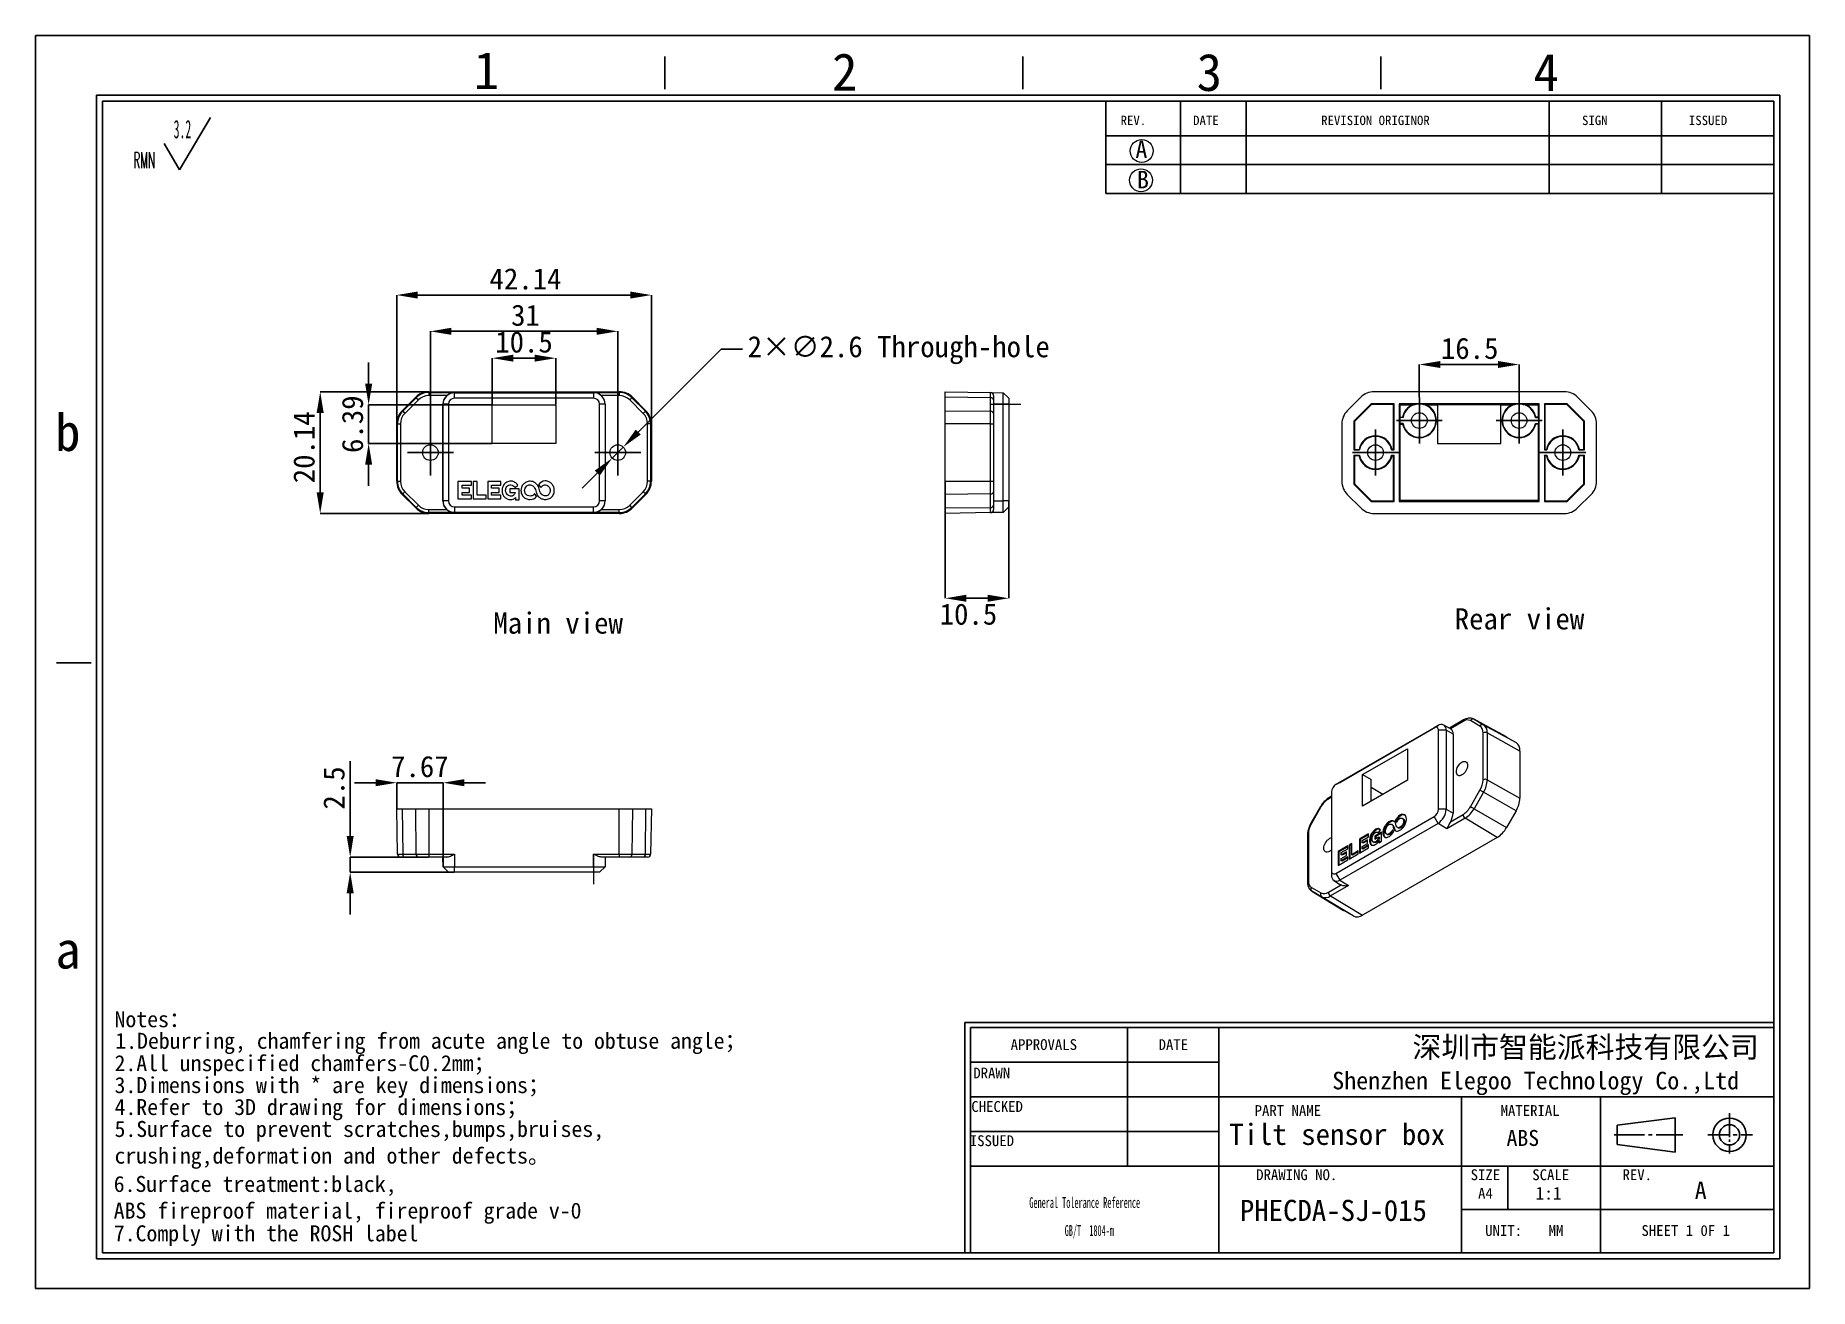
# Model space of a CAD drawing. Header units: millimetres. Extents: x 2 to 295, y 1 to 209.
import ezdxf

# ---------------------------------------------------------------- set-up
doc = ezdxf.new("R2010")
doc.units = ezdxf.units.MM
doc.header["$PDSIZE"] = -1
doc.linetypes.add('CENTERX2', pattern=[20.32, 12.7, -2.54, 2.54, -2.54])
doc.layers.add('SLD-0', color=179, linetype='Continuous')
doc.styles.add('C', font='simfang.ttf')
doc.styles.add('SLDTEXTSTYLE1', font='TXT', dxfattribs={"width": 0.469, "bigfont": 'bigfont'})
doc.styles.add('SLDTEXTSTYLE2', font='TXT', dxfattribs={"width": 0.469})
doc.styles.add('SLDTEXTSTYLE8', font='TXT', dxfattribs={"width": 0.484})
doc.dimstyles.new('SLDDIMSTYLE0', dxfattribs={"dimtxt": 3.5, "dimasz": 3.5, "dimexe": 0, "dimexo": 0.0625, "dimgap": 0.875, "dimtad": 2, "dimrnd": 1e-09, "dimzin": 12, "dimdsep": 46, "dimtxsty": 'SLDTEXTSTYLE2', "dimsah": 1, "dimcen": 0.09, "dimadec": 0, "dimazin": 3, "dimtfac": 1, "dimtofl": 0, "dimtmove": 0, "dimatfit": 3, "dimfxl": 1, "dimfrac": 2, "dimtolj": 1, "dimtzin": 12, "dimarcsym": 0})
doc.dimstyles.new('SLDDIMSTYLE1', dxfattribs={"dimtxt": 3.5, "dimasz": 3.5, "dimexe": 0, "dimexo": 0.0625, "dimgap": 0.875, "dimtad": 2, "dimrnd": 1e-09, "dimzin": 12, "dimdsep": 46, "dimtxsty": 'SLDTEXTSTYLE2', "dimsah": 1, "dimcen": 0.09, "dimadec": 0, "dimazin": 3, "dimtfac": 1, "dimtmove": 0, "dimatfit": 0, "dimfxl": 1, "dimfrac": 2, "dimtolj": 1, "dimtzin": 12, "dimarcsym": 0})
doc.dimstyles.new('SLDDIMSTYLE2', dxfattribs={"dimtxt": 3.5, "dimasz": 3.5, "dimexe": 0, "dimexo": 0.0625, "dimgap": 0.875, "dimtad": 0, "dimtih": 1, "dimtoh": 1, "dimrnd": 1e-09, "dimzin": 12, "dimdsep": 46, "dimtxsty": 'SLDTEXTSTYLE2', "dimsah": 1, "dimcen": 0, "dimadec": 0, "dimazin": 3, "dimtfac": 1, "dimtmove": 0, "dimatfit": 3, "dimfxl": 1, "dimfrac": 2, "dimtolj": 1, "dimtzin": 12, "dimarcsym": 0})

msp = doc.modelspace()

# ---------------------------------------------------------------- texts
at = {"layer": 'SLD-0', "style": 'C'}
for s, insert, char_height, attachment_point in [('1', (74.111, 205.971), 6.172, 1), ('2', (133.388, 205.728), 6.172, 1), ('3', (193.707, 205.666), 6.172, 1), ('4', (249.441, 205.659), 6.172, 1), ('A', (183.578, 191.286), 2.903, 1), ('B', (183.832, 186.271), 2.903, 1), ('b', (4.835, 146.092), 6.172, 1), ('Main view', (77.347, 113.178), 3.5, 1), ('Rear view', (236.405, 113.877), 3.5, 1), ('a', (4.88, 60.423), 6.172, 1), ('深圳市智能派科技有限公司', (258.062, 42.995), 3.5, 2), ('{\\fSimSun|b0|i0|c134|p2;Tilt sensor box}', (216.961, 28.561), 3.5, 2), ('ABS', (247.678, 27.537), 2.6458, 2), ('A', (276.114, 18.995), 2.91, 1), ('PHECDA-SJ-015', (200.856, 15.972), 3.5, 1)]:
    msp.add_mtext(s, dxfattribs=dict(at, insert=insert, char_height=char_height, attachment_point=attachment_point))
at = {"layer": 'SLD-0', "color": 179, "style": 'C'}
for s, insert, char_height, attachment_point in [('REV.', (181.129, 195.4), 1.5536, 1), ('DATE', (193.126, 195.4), 1.5536, 1), ('REVISION ORIGINOR', (214.308, 195.4), 1.55363, 1), ('SIGN', (257.466, 195.4), 1.5536, 1), ('ISSUED', (275.148, 195.4), 1.5536, 1), ('APPROVALS', (168.427, 42.563), 1.7927, 2), ('DATE', (189.85, 42.563), 1.7927, 2), ('DRAWN', (159.804, 37.853), 1.7927, 2), ('Shenzhen Elegoo Technology Co.,Ltd', (249.798, 37.165), 2.91042, 2), ('CHECKED', (160.696, 32.315), 1.7927, 2), ('PART NAME', (208.794, 31.645), 1.7927, 2), ('MATERIAL', (248.88, 31.645), 1.7927, 2), ('ISSUED', (159.837, 26.654), 1.7927, 2), ('DRAWING NO.', (210.268, 21.022), 1.79265, 2), ('SIZE', (241.479, 21.022), 1.7927, 2), ('SCALE', (252.289, 21.022), 1.7927, 2), ('REV.', (266.61, 21.022), 1.7927, 2), ('A4', (241.49, 17.953), 1.7927, 2), ('1:1', (251.93, 18.121), 2.1167, 2), ('UNIT:', (244.499, 11.791), 1.7927, 2), ('MM', (253.161, 11.791), 1.7927, 2), ('SHEET 1 0F 1', (274.62, 11.791), 1.79265, 2)]:
    msp.add_mtext(s, dxfattribs=dict(at, insert=insert, char_height=char_height, attachment_point=attachment_point))

# ---------------------------------------------------------------- blocks, each defined once
blk = doc.blocks.new('SW_NOTE_0')
at = {"layer": 'SLD-0', "color": 0, "attachment_point": 1, "style": 'C'}
for s, insert, char_height in [('Notes：', (39.67, 12.69), 2.646), ('1.Deburring, chamfering from acute angle to obtuse angle；', (39.8, 9.12), 2.6458), ('2.All unspecified chamfers-C0.2mm；', (39.67, 5.42), 2.6458), ('3.{\\fSimSun|b0|i0|c134|p2;Dimensions with * are key dimensions}；', (39.67, 1.79), 2.6458), ('4.Refer to 3D drawing for dimensions；', (39.67, -1.84), 2.6458), ('5.Surface to prevent scratches,bumps,bruises,\\Pcrushing,deformation and other defects。', (39.67, -5.47), 2.6458), ('6.Surface treatment:black, \\PABS fireproof material, fireproof grade v-0', (39.53, -14.57), 2.6458), ('7.Comply with the ROSH label', (39.55, -22.74), 2.6458)]:
    blk.add_mtext(s, dxfattribs=dict(at, insert=insert, char_height=char_height))
blk = doc.blocks.new('SW_NOTE_1')
at = {"layer": 'SLD-0', "color": 0}
for q in [(12.74, 9.16), (5.08, 4.83)]:
    blk.add_line((7.63, 0.49), q, dxfattribs=at)
at = {"layer": 'SLD-0', "color": 0, "attachment_point": 1}
for s, insert, char_height, style in [('3.2', (6.66, 8.73), 3.032, 'SLDTEXTSTYLE2'), ('{\\Ftxt,bigfont|c134;RMN}', (0, 3.41), 2.6458, 'SLDTEXTSTYLE1')]:
    blk.add_mtext(s, dxfattribs=dict(at, insert=insert, char_height=char_height, style=style))
blk = doc.blocks.new('SW_NOTE_2')
at = {"layer": 'SLD-0', "color": 0, "char_height": 1.7927, "attachment_point": 2, "style": 'SLDTEXTSTYLE8'}
for s, insert in [('General Tolerance Reference', (12.75, 2.31)), ('GB/T  1804-m', (13.51, -2.32))]:
    blk.add_mtext(s, dxfattribs=dict(at, insert=insert))
blk = doc.blocks.new('_D')
at = {"layer": 'Defpoints', "color": 0}
for p in [(103.49, 165.71), (61.35, 144.4), (103.49, 144.4)]:
    blk.add_point(p, dxfattribs=at)
at = {"layer": 'SLD-0', "color": 0, "lineweight": -2}
for p, q in [((61.35, 144.46), (61.35, 165.71)), ((64.85, 165.71), (99.99, 165.71)), ((103.49, 144.46), (103.49, 165.71))]:
    blk.add_line(p, q, dxfattribs=at)
at = {"layer": 'SLD-0', "color": 0}
for points in [[(64.85, 166.3), (64.85, 165.13), (61.35, 165.71)], [(99.99, 166.3), (99.99, 165.13), (103.49, 165.71)]]:
    blk.add_solid(points, dxfattribs=at)
at = {"layer": 'SLD-0', "color": 0, "insert": (82.66, 170.15), "char_height": 3.5, "attachment_point": 2, "style": 'C'}
blk.add_mtext('\\A1;42.14', dxfattribs=at)
blk = doc.blocks.new('_D_1')
at = {"layer": 'Defpoints', "color": 0}
for p in [(66.67, 149.71), (48.7, 129.57), (66.67, 129.57)]:
    blk.add_point(p, dxfattribs=at)
at = {"layer": 'SLD-0', "color": 0, "lineweight": -2}
for p, q in [((66.6, 149.71), (48.7, 149.71)), ((48.7, 146.21), (48.7, 133.07)), ((66.6, 129.57), (48.7, 129.57))]:
    blk.add_line(p, q, dxfattribs=at)
at = {"layer": 'SLD-0', "color": 0}
for points in [[(48.11, 146.21), (49.28, 146.21), (48.7, 149.71)], [(48.11, 133.07), (49.28, 133.07), (48.7, 129.57)]]:
    blk.add_solid(points, dxfattribs=at)
at = {"layer": 'SLD-0', "color": 0, "insert": (44.26, 140.52), "char_height": 3.5, "attachment_point": 2, "rotation": 90, "style": 'C'}
blk.add_mtext('\\A1;20.14', dxfattribs=at)
blk = doc.blocks.new('_D_2')
at = {"layer": 'Defpoints', "color": 0}
for p in [(97.92, 159.71), (66.92, 143.44), (97.92, 143.44)]:
    blk.add_point(p, dxfattribs=at)
at = {"layer": 'SLD-0', "color": 0, "lineweight": -2}
for p, q in [((66.92, 143.5), (66.92, 159.71)), ((70.42, 159.71), (94.42, 159.71)), ((97.92, 143.5), (97.92, 159.71))]:
    blk.add_line(p, q, dxfattribs=at)
at = {"layer": 'SLD-0', "color": 0}
for points in [[(70.42, 160.3), (70.42, 159.13), (66.92, 159.71)], [(94.42, 160.3), (94.42, 159.13), (97.92, 159.71)]]:
    blk.add_solid(points, dxfattribs=at)
at = {"layer": 'SLD-0', "color": 0, "insert": (82.66, 164.13), "char_height": 3.5, "attachment_point": 2, "style": 'C'}
blk.add_mtext('\\A1;31', dxfattribs=at)
blk = doc.blocks.new('_D_3')
at = {"layer": 'Defpoints', "color": 0}
for p in [(87.67, 155.27), (77.17, 147.56), (87.67, 147.56)]:
    blk.add_point(p, dxfattribs=at)
at = {"layer": 'SLD-0', "color": 0, "lineweight": -2}
for p, q in [((77.17, 147.63), (77.17, 155.27)), ((80.67, 155.27), (84.17, 155.27)), ((87.67, 147.63), (87.67, 155.27))]:
    blk.add_line(p, q, dxfattribs=at)
at = {"layer": 'SLD-0', "color": 0}
for points in [[(80.67, 155.85), (80.67, 154.69), (77.17, 155.27)], [(84.17, 155.85), (84.17, 154.69), (87.67, 155.27)]]:
    blk.add_solid(points, dxfattribs=at)
at = {"layer": 'SLD-0', "color": 0, "insert": (82.42, 159.7), "char_height": 3.5, "attachment_point": 2, "style": 'C'}
blk.add_mtext('\\A1;10.5', dxfattribs=at)
blk = doc.blocks.new('_D_4')
at = {"layer": 'Defpoints', "color": 0}
for p in [(77.17, 147.53), (56.71, 141.14), (77.17, 141.14)]:
    blk.add_point(p, dxfattribs=at)
at = {"layer": 'SLD-0', "color": 0, "lineweight": -2}
for p, q in [((56.71, 151.03), (56.71, 154.53)), ((77.11, 147.53), (56.71, 147.53)), ((56.71, 147.53), (56.71, 141.14)), ((77.11, 141.14), (56.71, 141.14)), ((56.71, 137.64), (56.71, 134.14))]:
    blk.add_line(p, q, dxfattribs=at)
at = {"layer": 'SLD-0', "color": 0}
for points in [[(56.13, 151.03), (57.3, 151.03), (56.71, 147.53)], [(56.13, 137.64), (57.3, 137.64), (56.71, 141.14)]]:
    blk.add_solid(points, dxfattribs=at)
at = {"layer": 'SLD-0', "color": 0, "insert": (52.28, 144.34), "char_height": 3.5, "attachment_point": 2, "rotation": 90, "style": 'C'}
blk.add_mtext('\\A1;6.39', dxfattribs=at)
blk = doc.blocks.new('_D_5')
at = {"layer": 'Defpoints', "color": 0}
for p in [(97.01, 138.72), (98.84, 140.56)]:
    blk.add_point(p, dxfattribs=at)
at = {"layer": 'SLD-0', "color": 0, "lineweight": -2}
for p, q in [((115.04, 156.77), (101.32, 143.04)), ((118.54, 156.77), (115.04, 156.77)), ((97.01, 138.72), (98.84, 140.56)), ((94.53, 136.25), (92.06, 133.77))]:
    blk.add_line(p, q, dxfattribs=at)
at = {"layer": 'SLD-0', "color": 0}
for points in [[(100.9, 143.45), (101.73, 142.63), (98.84, 140.56)], [(94.12, 136.66), (94.95, 135.83), (97.01, 138.72)]]:
    blk.add_solid(points, dxfattribs=at)
at = {"layer": 'SLD-0', "color": 0, "insert": (119.41, 158.92), "char_height": 3.5, "attachment_point": 1, "style": 'C'}
blk.add_mtext('\\A1;2×∅2.6 Through-hole', dxfattribs=at)
blk = doc.blocks.new('SW_CENTERMARKSYMBOL_0')
at = {"layer": 'SLD-0', "color": 0}
for p, q in [((0, 2.5), (0, 3.8)), ((-2.5, 0), (-3.8, 0)), ((0, 0), (-2.5, 0)), ((0, 0), (0, 2.5)), ((0, 0), (0, -2.5)), ((0, 0), (2.5, 0)), ((2.5, 0), (3.8, 0)), ((0, -2.5), (0, -3.8))]:
    blk.add_line(p, q, dxfattribs=at)
blk = doc.blocks.new('SW_CENTERMARKSYMBOL_1')
at = {"layer": 'SLD-0', "color": 0}
for p, q in [((0, 2.5), (0, 3.8)), ((-2.5, 0), (-3.8, 0)), ((0, 0), (-2.5, 0)), ((0, 0), (0, 2.5)), ((0, 0), (0, -2.5)), ((0, 0), (2.5, 0)), ((2.5, 0), (3.8, 0)), ((0, -2.5), (0, -3.8))]:
    blk.add_line(p, q, dxfattribs=at)
blk = doc.blocks.new('_D_6')
at = {"layer": 'Defpoints', "color": 0}
for p in [(152.12, 134.89), (162.62, 131.64), (162.62, 115.53)]:
    blk.add_point(p, dxfattribs=at)
at = {"layer": 'SLD-0', "color": 0, "lineweight": -2}
for p, q in [((152.12, 134.82), (152.12, 115.53)), ((162.62, 131.58), (162.62, 115.53)), ((155.62, 115.53), (159.12, 115.53))]:
    blk.add_line(p, q, dxfattribs=at)
at = {"layer": 'SLD-0', "color": 0}
for points in [[(155.62, 116.12), (155.62, 114.95), (152.12, 115.53)], [(159.12, 116.12), (159.12, 114.95), (162.62, 115.53)]]:
    blk.add_solid(points, dxfattribs=at)
at = {"layer": 'SLD-0', "color": 0, "insert": (155.95, 114.66), "char_height": 3.5, "attachment_point": 2, "style": 'C'}
blk.add_mtext('\\A1;10.5', dxfattribs=at)
blk = doc.blocks.new('_D_7')
at = {"layer": 'Defpoints', "color": 0}
for p in [(66.67, 72.7), (53.66, 70.2), (70.92, 70.2)]:
    blk.add_point(p, dxfattribs=at)
at = {"layer": 'SLD-0', "color": 0, "lineweight": -2}
for p, q in [((53.66, 76.2), (53.66, 88.55)), ((66.6, 72.7), (53.66, 72.7)), ((53.66, 70.2), (53.66, 72.7)), ((70.86, 70.2), (53.66, 70.2)), ((53.66, 66.7), (53.66, 63.2))]:
    blk.add_line(p, q, dxfattribs=at)
at = {"layer": 'SLD-0', "color": 0}
for points in [[(53.07, 76.2), (54.24, 76.2), (53.66, 72.7)], [(53.07, 66.7), (54.24, 66.7), (53.66, 70.2)]]:
    blk.add_solid(points, dxfattribs=at)
at = {"layer": 'SLD-0', "color": 0, "insert": (49.22, 84.13), "char_height": 3.5, "attachment_point": 2, "rotation": 90, "style": 'C'}
blk.add_mtext('\\A1;2.5', dxfattribs=at)
blk = doc.blocks.new('_D_8')
at = {"layer": 'Defpoints', "color": 0}
for p in [(69.02, 85), (61.35, 80.7), (69.02, 71.1)]:
    blk.add_point(p, dxfattribs=at)
at = {"layer": 'SLD-0', "color": 0, "lineweight": -2}
for p, q in [((57.85, 85), (54.35, 85)), ((61.35, 80.76), (61.35, 85)), ((61.35, 85), (69.02, 85)), ((69.02, 71.16), (69.02, 85)), ((72.52, 85), (76.02, 85))]:
    blk.add_line(p, q, dxfattribs=at)
at = {"layer": 'SLD-0', "color": 0}
for points in [[(57.85, 85.59), (57.85, 84.42), (61.35, 85)], [(72.52, 85.59), (72.52, 84.42), (69.02, 85)]]:
    blk.add_solid(points, dxfattribs=at)
at = {"layer": 'SLD-0', "color": 0, "insert": (65.19, 89.44), "char_height": 3.5, "attachment_point": 2, "style": 'C'}
blk.add_mtext('\\A1;7.67', dxfattribs=at)
blk = doc.blocks.new('_D_9')
at = {"layer": 'Defpoints', "color": 0}
for p in [(247.05, 154.22), (230.55, 148.74), (247.05, 148.74)]:
    blk.add_point(p, dxfattribs=at)
at = {"layer": 'SLD-0', "color": 0, "lineweight": -2}
for p, q in [((230.55, 148.8), (230.55, 154.22)), ((234.05, 154.22), (243.55, 154.22)), ((247.05, 148.8), (247.05, 154.22))]:
    blk.add_line(p, q, dxfattribs=at)
at = {"layer": 'SLD-0', "color": 0}
for points in [[(234.05, 154.8), (234.05, 153.64), (230.55, 154.22)], [(243.55, 154.8), (243.55, 153.64), (247.05, 154.22)]]:
    blk.add_solid(points, dxfattribs=at)
at = {"layer": 'SLD-0', "color": 0, "insert": (238.88, 158.65), "char_height": 3.5, "attachment_point": 2, "style": 'C'}
blk.add_mtext('\\A1;16.5', dxfattribs=at)
blk = doc.blocks.new('SW_CENTERMARKSYMBOL_2')
at = {"layer": 'SLD-0', "color": 0}
for p, q in [((0, 2.5), (0, 3.8)), ((-2.5, 0), (-3.8, 0)), ((0, 0), (-2.5, 0)), ((0, 0), (0, 2.5)), ((0, 0), (0, -2.5)), ((0, 0), (2.5, 0)), ((2.5, 0), (3.8, 0)), ((0, -2.5), (0, -3.8))]:
    blk.add_line(p, q, dxfattribs=at)
blk = doc.blocks.new('SW_CENTERMARKSYMBOL_3')
at = {"layer": 'SLD-0', "color": 0}
for p, q in [((0, 2.5), (0, 3.8)), ((-2.5, 0), (-3.8, 0)), ((0, 0), (-2.5, 0)), ((0, 0), (0, 2.5)), ((0, 0), (0, -2.5)), ((0, 0), (2.5, 0)), ((2.5, 0), (3.8, 0)), ((0, -2.5), (0, -3.8))]:
    blk.add_line(p, q, dxfattribs=at)
blk = doc.blocks.new('SW_CENTERMARKSYMBOL_4')
at = {"layer": 'SLD-0', "color": 0}
for p, q in [((0, 2.5), (0, 3.8)), ((-2.5, 0), (-3.8, 0)), ((0, 0), (-2.5, 0)), ((0, 0), (0, 2.5)), ((0, 0), (0, -2.5)), ((0, 0), (2.5, 0)), ((2.5, 0), (3.8, 0)), ((0, -2.5), (0, -3.8))]:
    blk.add_line(p, q, dxfattribs=at)
blk = doc.blocks.new('SW_CENTERMARKSYMBOL_5')
at = {"layer": 'SLD-0', "color": 0}
for p, q in [((0, 2.5), (0, 3.8)), ((-2.5, 0), (-3.8, 0)), ((0, 0), (-2.5, 0)), ((0, 0), (0, 2.5)), ((0, 0), (0, -2.5)), ((0, 0), (2.5, 0)), ((2.5, 0), (3.8, 0)), ((0, -2.5), (0, -3.8))]:
    blk.add_line(p, q, dxfattribs=at)

# ---------------------------------------------------------------- dimensions: what is measured, and where the dimension line sits
at = {"layer": 'SLD-0'}
for base, p1, p2, dimstyle, picture, middle in [((103.495, 165.712), (61.355, 144.4), (103.495, 144.4), 'SLDDIMSTYLE0', '_D', (82.659, 165.712)), ((97.925, 159.712), (66.925, 143.442), (97.925, 143.442), 'SLDDIMSTYLE0', '_D_2', (82.659, 159.712)), ((87.675, 155.27), (77.175, 147.564), (87.675, 147.564), 'SLDDIMSTYLE1', '_D_3', (82.425, 155.27)), ((247.053, 154.219), (230.553, 148.742), (247.053, 148.742), 'SLDDIMSTYLE1', '_D_9', (238.879, 154.219)), ((162.617, 115.535), (152.117, 134.885), (162.617, 131.642), 'SLDDIMSTYLE1', '_D_6', (155.955, 115.535)), ((69.022, 85.003), (61.355, 80.7), (69.022, 71.102), 'SLDDIMSTYLE1', '_D_8', (65.189, 85.003))]:
    dim = msp.add_linear_dim(base=base, p1=p1, p2=p2, dimstyle=dimstyle, override={"dimtxsty": 'C'}, dxfattribs=at)
    dim.commit()
    dim.dimension.update_dxf_attribs({"geometry": picture, "text_midpoint": middle, "dimtype": 160})
dim = msp.add_diameter_dim_2p(p1=(97.006, 138.723), p2=(98.843, 140.562), text='2×<> Through-hole', dimstyle='SLDDIMSTYLE2', override={"dimtxsty": 'C'}, dxfattribs=at)
dim.commit()
dim.dimension.update_dxf_attribs({"geometry": '_D_5', "text_midpoint": (145.035, 156.774), "dimtype": 163})
for base, p1, p2, picture, middle in [((56.714, 141.142), (77.175, 147.529), (77.175, 141.142), '_D_4', (56.714, 144.336)), ((48.695, 129.573), (66.667, 149.712), (66.667, 129.573), '_D_1', (48.695, 140.523)), ((53.657, 70.2), (66.667, 72.7), (70.925, 70.2), '_D_7', (53.657, 84.125))]:
    dim = msp.add_linear_dim(base=base, p1=p1, p2=p2, angle=90, dimstyle='SLDDIMSTYLE1', override={"dimtxsty": 'C'}, dxfattribs=at)
    dim.commit()
    dim.dimension.update_dxf_attribs({"geometry": picture, "text_midpoint": middle, "dimtype": 160})

# ---------------------------------------------------------------- linework, layer by layer
at = {"color": 7, "linetype": 'Continuous', "lineweight": 15}
for p, q in [((66.667, 149.712), (98.182, 149.712)), ((66.667, 149.712), (66.667, 149.581)), ((98.182, 149.581), (98.182, 149.712)), ((152.117, 149.712), (159.626, 149.581)), ((152.117, 148.813), (152.117, 149.712)), ((254.561, 149.712), (223.046, 149.712)), ((62.254, 146.57), (64.497, 148.813)), ((62.347, 146.478), (64.589, 148.72)), ((64.943, 148.367), (62.7, 146.124)), ((64.589, 148.72), (64.497, 148.813)), ((64.589, 148.72), (64.943, 148.367)), ((66.667, 149.581), (70.925, 149.581)), ((66.667, 149.581), (66.667, 149.081)), ((69.638, 149.081), (66.667, 149.081)), ((69.022, 147.642), (68.995, 147.642)), ((68.995, 131.642), (68.995, 147.642)), ((69.925, 147.642), (69.022, 147.642)), ((69.022, 131.642), (69.022, 147.642)), ((69.925, 147.642), (69.925, 131.642)), ((70.925, 149.581), (70.925, 149.545)), ((70.925, 148.642), (70.925, 149.545)), ((70.925, 149.545), (93.925, 149.545)), ((93.925, 148.642), (70.925, 148.642)), ((77.175, 147.529), (87.675, 147.529)), ((77.175, 141.142), (77.175, 147.529)), ((87.675, 147.529), (87.675, 141.142)), ((93.925, 149.581), (98.182, 149.581)), ((93.925, 149.545), (93.925, 149.581)), ((93.925, 149.545), (93.925, 148.642)), ((94.925, 131.642), (94.925, 147.642)), ((95.827, 147.642), (94.925, 147.642)), ((98.182, 149.081), (95.211, 149.081)), ((95.827, 147.642), (95.827, 131.642)), ((95.855, 147.642), (95.827, 147.642)), ((95.855, 147.642), (95.855, 131.642)), ((98.182, 149.581), (98.182, 149.081)), ((100.26, 148.72), (99.907, 148.367)), ((102.149, 146.124), (99.907, 148.367)), ((100.353, 148.813), (100.26, 148.72)), ((100.26, 148.72), (102.503, 146.478)), ((100.353, 148.813), (102.595, 146.57)), ((159.626, 148.72), (152.117, 148.813)), ((152.117, 146.57), (152.117, 148.813)), ((159.626, 148.72), (159.626, 149.581)), ((159.626, 149.581), (161.715, 149.545)), ((159.626, 146.478), (159.626, 148.72)), ((160.117, 149.081), (160.117, 148.367)), ((160.117, 148.367), (160.117, 146.124)), ((161.715, 147.642), (160.117, 147.642)), ((161.715, 147.642), (161.715, 149.545)), ((162.617, 148.642), (161.715, 149.545)), ((161.715, 131.642), (161.715, 147.642)), ((162.617, 147.642), (161.715, 147.642)), ((162.617, 148.642), (162.617, 147.642)), ((162.617, 147.642), (162.617, 131.642)), ((220.875, 148.813), (218.633, 146.57)), ((222.603, 147.712), (219.733, 144.843)), ((222.646, 147.607), (219.838, 144.799)), ((226.373, 147.712), (222.603, 147.712)), ((222.646, 147.607), (222.603, 147.712)), ((226.268, 147.607), (222.646, 147.607)), ((226.268, 147.607), (226.373, 147.712)), ((226.268, 140.177), (226.268, 147.607)), ((226.373, 140.073), (226.373, 147.712)), ((250.373, 147.712), (227.233, 147.712)), ((227.233, 147.712), (227.233, 131.573)), ((227.382, 147.564), (227.233, 147.712)), ((227.382, 145.521), (227.382, 147.564)), ((227.382, 147.564), (229.491, 147.564)), ((231.075, 147.642), (230.031, 147.642)), ((231.616, 147.564), (233.553, 147.564)), ((233.553, 147.564), (233.553, 141.142)), ((244.053, 147.529), (233.553, 147.529)), ((244.053, 147.564), (245.991, 147.564)), ((244.053, 141.142), (244.053, 147.564)), ((247.575, 147.642), (246.531, 147.642)), ((248.116, 147.564), (250.225, 147.564)), ((250.225, 147.564), (250.373, 147.712)), ((250.225, 147.564), (250.225, 145.521)), ((250.373, 131.573), (250.373, 147.712)), ((255.004, 147.712), (251.233, 147.712)), ((251.233, 147.712), (251.233, 140.073)), ((251.338, 147.607), (251.233, 147.712)), ((254.96, 147.607), (251.338, 147.607)), ((251.338, 147.607), (251.338, 140.177)), ((254.96, 147.607), (255.004, 147.712)), ((257.768, 144.799), (254.96, 147.607)), ((257.873, 144.843), (255.004, 147.712)), ((258.974, 146.57), (256.731, 148.813)), ((61.486, 144.4), (61.355, 144.4)), ((61.355, 134.885), (61.355, 144.4)), ((61.486, 144.4), (61.986, 144.4)), ((61.486, 134.885), (61.486, 144.4)), ((61.986, 144.4), (61.986, 134.885)), ((62.254, 146.57), (62.347, 146.478)), ((62.347, 146.478), (62.7, 146.124)), ((102.503, 146.478), (102.149, 146.124)), ((102.503, 146.478), (102.595, 146.57)), ((102.864, 134.885), (102.864, 144.4)), ((103.364, 144.4), (102.864, 144.4)), ((103.364, 144.4), (103.364, 134.885)), ((103.495, 144.4), (103.364, 144.4)), ((103.495, 144.4), (103.495, 134.885)), ((152.117, 144.4), (152.117, 146.57)), ((152.117, 146.57), (159.626, 146.478)), ((159.626, 144.4), (152.117, 144.4)), ((152.117, 134.885), (152.117, 144.4)), ((159.626, 144.4), (159.626, 146.478)), ((159.626, 134.885), (159.626, 144.4)), ((159.626, 144.4), (160.117, 144.4)), ((160.117, 146.124), (160.117, 144.4)), ((160.117, 144.4), (160.117, 134.885)), ((217.733, 144.4), (217.733, 134.885)), ((219.733, 144.843), (219.733, 140.073)), ((219.838, 144.799), (219.733, 144.843)), ((219.838, 144.799), (219.838, 140.177)), ((227.303, 145.442), (227.382, 145.521)), ((227.303, 145.442), (227.303, 144.442)), ((227.849, 145.442), (227.303, 145.442)), ((227.303, 144.442), (227.382, 144.364)), ((227.849, 144.442), (227.303, 144.442)), ((227.382, 145.521), (227.785, 145.521)), ((227.382, 131.721), (227.382, 144.364)), ((227.382, 144.364), (227.785, 144.364)), ((249.757, 145.442), (250.303, 145.442)), ((249.757, 144.442), (250.303, 144.442)), ((250.225, 145.521), (249.822, 145.521)), ((250.225, 144.364), (249.822, 144.364)), ((250.303, 145.442), (250.225, 145.521)), ((250.303, 144.442), (250.225, 144.364)), ((250.225, 144.364), (250.225, 131.721)), ((250.303, 144.442), (250.303, 145.442)), ((257.768, 144.799), (257.873, 144.843)), ((257.768, 140.177), (257.768, 144.799)), ((257.873, 140.073), (257.873, 144.843)), ((259.873, 134.885), (259.873, 144.4)), ((87.675, 141.142), (77.175, 141.142)), ((233.553, 141.142), (244.053, 141.142)), ((219.838, 140.177), (219.733, 140.073)), ((219.733, 140.073), (220.658, 140.073)), ((219.733, 139.212), (220.658, 139.212)), ((219.733, 139.212), (219.733, 134.442)), ((219.838, 139.107), (219.733, 139.212)), ((219.838, 140.177), (220.57, 140.177)), ((219.838, 139.107), (219.838, 134.485)), ((220.57, 139.107), (219.838, 139.107)), ((225.949, 140.073), (226.373, 140.073)), ((225.949, 139.212), (226.373, 139.212)), ((226.036, 140.177), (226.268, 140.177)), ((226.268, 139.107), (226.036, 139.107)), ((226.373, 140.073), (226.268, 140.177)), ((226.373, 139.212), (226.268, 139.107)), ((226.268, 131.677), (226.268, 139.107)), ((226.373, 131.573), (226.373, 139.212)), ((251.338, 140.177), (251.233, 140.073)), ((251.233, 140.073), (251.658, 140.073)), ((251.233, 139.212), (251.658, 139.212)), ((251.233, 139.212), (251.233, 131.573)), ((251.338, 139.107), (251.233, 139.212)), ((251.338, 140.177), (251.57, 140.177)), ((251.338, 139.107), (251.338, 131.677)), ((251.57, 139.107), (251.338, 139.107)), ((256.949, 140.073), (257.873, 140.073)), ((256.949, 139.212), (257.873, 139.212)), ((257.036, 140.177), (257.768, 140.177)), ((257.768, 139.107), (257.036, 139.107)), ((257.873, 140.073), (257.768, 140.177)), ((257.873, 139.212), (257.768, 139.107)), ((257.768, 134.485), (257.768, 139.107)), ((257.873, 134.442), (257.873, 139.212)), ((61.355, 134.885), (61.486, 134.885)), ((61.486, 134.885), (61.986, 134.885)), ((62.347, 132.807), (62.254, 132.714)), ((64.497, 130.472), (62.254, 132.714)), ((62.347, 132.807), (62.7, 133.161)), ((64.589, 130.564), (62.347, 132.807)), ((62.7, 133.161), (64.943, 130.918)), ((73.732, 134.845), (71.444, 134.845)), ((71.444, 134.845), (71.444, 131.967)), ((72.203, 133.779), (72.203, 134.224)), ((72.203, 134.224), (73.732, 134.224)), ((73.419, 133.779), (72.203, 133.779)), ((72.203, 132.575), (72.203, 133.014)), ((72.203, 133.014), (73.419, 133.014)), ((73.732, 132.575), (72.203, 132.575)), ((73.419, 133.014), (73.419, 133.779)), ((73.732, 134.224), (73.732, 134.845)), ((73.732, 131.967), (73.732, 132.575)), ((74.647, 134.845), (74.027, 134.845)), ((74.027, 134.845), (74.027, 131.967)), ((74.647, 132.575), (74.647, 134.845)), ((76.164, 132.575), (74.647, 132.575)), ((76.164, 131.967), (76.164, 132.575)), ((78.59, 134.845), (76.44, 134.845)), ((76.44, 134.845), (76.44, 131.967)), ((77.063, 133.779), (77.063, 134.224)), ((77.063, 134.224), (78.59, 134.224)), ((78.291, 133.779), (77.063, 133.779)), ((77.063, 132.575), (77.063, 133.014)), ((77.063, 133.014), (78.291, 133.014)), ((78.59, 132.575), (77.063, 132.575)), ((78.291, 133.014), (78.291, 133.779)), ((78.59, 134.224), (78.59, 134.845)), ((78.59, 131.967), (78.59, 132.575)), ((81.621, 133.631), (80.082, 133.631)), ((80.082, 133.631), (80.082, 133.014)), ((80.082, 133.014), (80.967, 133.014)), ((80.929, 133.885), (81.392, 134.224)), ((80.994, 132.212), (80.994, 131.8)), ((81.621, 131.8), (81.621, 133.631)), ((84.499, 132.395), (84.153, 132.855)), ((84.83, 134.325), (85.187, 133.885)), ((99.907, 130.918), (102.149, 133.161)), ((102.503, 132.807), (100.26, 130.564)), ((102.595, 132.714), (100.353, 130.472)), ((102.503, 132.807), (102.149, 133.161)), ((102.595, 132.714), (102.503, 132.807)), ((103.364, 134.885), (102.864, 134.885)), ((103.364, 134.885), (103.495, 134.885)), ((152.117, 134.885), (159.626, 134.885)), ((152.117, 132.714), (152.117, 134.885)), ((159.626, 132.807), (152.117, 132.714)), ((152.117, 130.472), (152.117, 132.714)), ((159.626, 132.807), (159.626, 134.885)), ((159.626, 134.885), (160.117, 134.885)), ((159.626, 130.564), (159.626, 132.807)), ((160.117, 134.885), (160.117, 133.161)), ((160.117, 133.161), (160.117, 130.918)), ((218.633, 132.714), (220.875, 130.472)), ((219.838, 134.485), (219.733, 134.442)), ((219.733, 134.442), (222.603, 131.573)), ((219.838, 134.485), (222.646, 131.677)), ((254.96, 131.677), (257.768, 134.485)), ((255.004, 131.573), (257.873, 134.442)), ((256.731, 130.472), (258.974, 132.714)), ((257.768, 134.485), (257.873, 134.442)), ((64.497, 130.472), (64.589, 130.564)), ((64.589, 130.564), (64.943, 130.918)), ((66.667, 129.704), (66.667, 130.204)), ((66.667, 130.204), (69.638, 130.204)), ((66.667, 129.704), (66.667, 129.573)), ((70.925, 129.704), (66.667, 129.704)), ((98.182, 129.573), (66.667, 129.573)), ((68.995, 131.642), (69.022, 131.642)), ((69.925, 131.642), (69.022, 131.642)), ((70.925, 130.642), (93.925, 130.642)), ((70.925, 130.642), (70.925, 129.74)), ((93.925, 129.74), (70.925, 129.74)), ((70.925, 129.74), (70.925, 129.704)), ((71.444, 131.967), (73.732, 131.967)), ((74.027, 131.967), (76.164, 131.967)), ((76.44, 131.967), (78.59, 131.967)), ((80.994, 131.8), (81.621, 131.8)), ((93.925, 129.74), (93.925, 130.642)), ((93.925, 129.704), (93.925, 129.74)), ((98.182, 129.704), (93.925, 129.704)), ((95.827, 131.642), (94.925, 131.642)), ((95.211, 130.204), (98.182, 130.204)), ((95.827, 131.642), (95.855, 131.642)), ((98.182, 129.704), (98.182, 130.204)), ((98.182, 129.573), (98.182, 129.704)), ((100.26, 130.564), (99.907, 130.918)), ((100.26, 130.564), (100.353, 130.472)), ((152.117, 130.472), (159.626, 130.564)), ((152.117, 129.573), (152.117, 130.472)), ((159.626, 129.704), (152.117, 129.573)), ((159.626, 129.704), (159.626, 130.564)), ((161.715, 129.74), (159.626, 129.704)), ((160.117, 131.642), (161.715, 131.642)), ((160.117, 130.918), (160.117, 130.204)), ((161.715, 129.74), (161.715, 131.642)), ((162.617, 131.642), (161.715, 131.642)), ((162.617, 130.642), (161.715, 129.74)), ((162.617, 131.642), (162.617, 130.642)), ((222.646, 131.677), (222.603, 131.573)), ((222.603, 131.573), (226.373, 131.573)), ((222.646, 131.677), (226.268, 131.677)), ((223.046, 129.573), (254.561, 129.573)), ((226.268, 131.677), (226.373, 131.573)), ((227.382, 131.721), (227.233, 131.573)), ((227.233, 131.573), (250.373, 131.573)), ((250.225, 131.721), (227.382, 131.721)), ((250.225, 131.721), (250.373, 131.573)), ((251.338, 131.677), (251.233, 131.573)), ((251.233, 131.573), (255.004, 131.573)), ((251.338, 131.677), (254.96, 131.677)), ((254.96, 131.677), (255.004, 131.573)), ((233.003, 94.085), (216.739, 84.696)), ((217.377, 85.065), (233.641, 94.454)), ((233.641, 94.454), (233.003, 94.085)), ((235.723, 93.926), (234.58, 94.554)), ((237.884, 95.39), (235.532, 94.032)), ((240.586, 94.366), (239, 95.282)), ((244.953, 92.573), (239.579, 95.524)), ((239.579, 95.524), (239.598, 95.514)), ((239.598, 95.514), (241.183, 94.598)), ((244.973, 92.562), (239.598, 95.514)), ((241.183, 94.598), (246.558, 91.647)), ((233.71, 80.612), (233.71, 93.677)), ((234.986, 93.677), (233.71, 93.677)), ((234.986, 93.677), (234.986, 80.612)), ((236.135, 93.036), (234.986, 93.677)), ((236.135, 93.036), (236.135, 79.971)), ((241.091, 85.48), (241.091, 93.249)), ((241.792, 93.253), (241.792, 85.484)), ((247.194, 90.241), (241.792, 93.253)), ((244.953, 92.573), (244.973, 92.562)), ((244.973, 92.562), (246.558, 91.647)), ((221.159, 86.339), (228.583, 90.625)), ((228.583, 90.625), (228.583, 85.41)), ((247.194, 90.241), (247.194, 82.472)), ((221.159, 81.124), (221.159, 86.339)), ((221.159, 86.339), (222.573, 85.551)), ((228.583, 85.41), (221.159, 81.124)), ((222.573, 81.94), (222.573, 85.551)), ((241.792, 85.484), (247.194, 82.472)), ((216.032, 82.775), (215.6, 82.525)), ((216.032, 83.472), (216.032, 70.407)), ((216.739, 84.696), (217.377, 85.065)), ((224.488, 83.046), (222.573, 84.207)), ((239, 81.034), (240.586, 83.78)), ((241.183, 83.435), (239.598, 80.689)), ((246.558, 80.333), (241.183, 83.435)), ((61.486, 73.191), (61.355, 80.7)), ((61.355, 80.7), (62.254, 80.7)), ((62.254, 80.7), (62.347, 73.191)), ((62.254, 80.7), (64.497, 80.7)), ((64.497, 80.7), (66.667, 80.7)), ((64.589, 73.191), (64.497, 80.7)), ((66.667, 80.7), (66.667, 73.191)), ((66.667, 80.7), (98.182, 80.7)), ((98.182, 80.7), (100.353, 80.7)), ((98.182, 73.191), (98.182, 80.7)), ((100.353, 80.7), (100.26, 73.191)), ((100.353, 80.7), (102.595, 80.7)), ((102.503, 73.191), (102.595, 80.7)), ((102.595, 80.7), (103.495, 80.7)), ((103.495, 80.7), (103.364, 73.191)), ((214.198, 81.055), (212.612, 78.308)), ((214.277, 81.009), (212.691, 78.263)), ((216.739, 69.999), (233.003, 79.387)), ((233.641, 78.282), (233.003, 79.387)), ((234.986, 80.612), (233.71, 80.612)), ((234.986, 80.612), (236.135, 79.971)), ((235.68, 78.534), (237.781, 79.746)), ((239.598, 80.689), (244.973, 77.586)), ((246.558, 80.333), (244.973, 77.586)), ((212.04, 76.359), (212.04, 68.59)), ((212.186, 76.563), (212.186, 68.794)), ((233.641, 78.282), (217.377, 68.894)), ((222.159, 76.559), (220.639, 75.681)), ((222.159, 76.396), (220.78, 75.6)), ((222.159, 76.053), (222.159, 76.559)), ((224.303, 76.806), (223.214, 76.177)), ((224.303, 76.642), (223.356, 76.095)), ((223.814, 76.73), (224.14, 77.196)), ((224.303, 75.31), (224.303, 76.806)), ((225.151, 76.488), (225.293, 76.407)), ((226.116, 78.038), (225.974, 78.12)), ((226.338, 76.971), (226.093, 77.205)), ((226.571, 78.682), (226.824, 78.468)), ((226.713, 78.6), (226.571, 78.682)), ((226.713, 78.6), (226.839, 78.494)), ((226.916, 77.608), (227.057, 77.526)), ((227.88, 79.027), (227.738, 79.109)), ((235.118, 77.4), (233.641, 78.282)), ((238.128, 79.138), (235.118, 77.4)), ((243.438, 75.966), (238.128, 79.138)), ((218.724, 74.576), (217.106, 73.642)), ((217.106, 73.642), (217.106, 71.292)), ((217.248, 73.56), (217.106, 73.642)), ((218.724, 74.413), (217.248, 73.56)), ((217.248, 73.56), (217.248, 71.374)), ((217.643, 73.445), (218.724, 74.07)), ((218.503, 73.578), (217.643, 73.081)), ((217.643, 73.081), (217.643, 73.445)), ((218.503, 73.415), (217.784, 73)), ((218.503, 72.954), (218.503, 73.578)), ((218.724, 74.07), (218.724, 74.576)), ((219.371, 74.949), (218.933, 74.696)), ((218.933, 74.696), (218.933, 72.346)), ((219.074, 74.615), (218.933, 74.696)), ((219.371, 74.786), (219.074, 74.615)), ((219.074, 74.615), (219.074, 72.428)), ((219.371, 73.096), (219.371, 74.949)), ((220.444, 73.715), (219.371, 73.096)), ((220.444, 73.552), (219.513, 73.014)), ((220.444, 73.219), (220.444, 73.715)), ((220.639, 75.681), (220.639, 73.331)), ((220.78, 75.6), (220.639, 75.681)), ((220.639, 73.331), (222.159, 74.209)), ((220.78, 75.6), (220.78, 73.413)), ((221.079, 75.429), (222.159, 76.053)), ((221.948, 75.567), (221.079, 75.065)), ((221.079, 75.065), (221.079, 75.429)), ((221.221, 74.984), (221.079, 75.065)), ((221.079, 74.441), (221.948, 74.942)), ((222.159, 74.705), (221.079, 74.082)), ((221.079, 74.082), (221.079, 74.441)), ((221.221, 74), (221.079, 74.082)), ((243.438, 75.966), (221.153, 63.101)), ((221.948, 75.404), (221.221, 74.984)), ((222.159, 74.542), (221.221, 74)), ((221.948, 74.942), (221.948, 75.567)), ((222.159, 74.209), (222.159, 74.705)), ((222.936, 75.21), (223.077, 75.128)), ((223.214, 76.177), (223.214, 75.673)), ((223.356, 76.095), (223.214, 76.177)), ((223.214, 75.673), (223.84, 76.035)), ((223.356, 76.095), (223.356, 75.755)), ((223.981, 75.953), (223.84, 76.035)), ((223.859, 75.39), (223.859, 75.054)), ((224.001, 75.309), (223.859, 75.39)), ((223.859, 75.054), (224.303, 75.31)), ((224.001, 75.309), (224.001, 75.135)), ((61.486, 73.191), (62.347, 73.191)), ((62.7, 72.7), (61.986, 72.7)), ((62.347, 73.191), (64.589, 73.191)), ((64.943, 72.7), (62.7, 72.7)), ((64.589, 73.191), (66.667, 73.191)), ((66.667, 72.7), (64.943, 72.7)), ((66.667, 73.191), (70.925, 73.191)), ((66.667, 73.191), (66.667, 72.7)), ((69.638, 72.7), (66.667, 72.7)), ((69.022, 71.102), (68.995, 72.7)), ((69.022, 71.102), (70.925, 71.102)), ((69.925, 70.2), (69.022, 71.102)), ((70.925, 73.191), (70.925, 71.102)), ((70.925, 71.102), (93.925, 71.102)), ((70.925, 70.2), (70.925, 71.102)), ((93.925, 73.191), (98.182, 73.191)), ((93.925, 71.102), (93.925, 73.191)), ((93.925, 71.102), (95.827, 71.102)), ((93.925, 71.102), (93.925, 70.2)), ((95.827, 71.102), (94.925, 70.2)), ((98.182, 72.7), (95.211, 72.7)), ((95.855, 72.7), (95.827, 71.102)), ((98.182, 73.191), (100.26, 73.191)), ((98.182, 73.191), (98.182, 72.7)), ((99.907, 72.7), (98.182, 72.7)), ((102.149, 72.7), (99.907, 72.7)), ((100.26, 73.191), (102.503, 73.191)), ((102.864, 72.7), (102.149, 72.7)), ((102.503, 73.191), (103.364, 73.191)), ((217.106, 71.292), (218.724, 72.226)), ((217.784, 73), (217.643, 73.081)), ((217.643, 72.457), (218.503, 72.954)), ((218.724, 72.722), (217.643, 72.098)), ((217.643, 72.098), (217.643, 72.457)), ((217.784, 72.017), (217.643, 72.098)), ((218.724, 72.559), (217.784, 72.017)), ((218.724, 72.226), (218.724, 72.722)), ((218.933, 72.346), (220.444, 73.219)), ((219.513, 73.014), (219.371, 73.096)), ((70.925, 70.2), (69.925, 70.2)), ((93.925, 70.2), (70.925, 70.2)), ((94.925, 70.2), (93.925, 70.2)), ((212.691, 67.677), (214.277, 66.761)), ((215.497, 66.882), (217.597, 68.095)), ((218.854, 68.011), (215.844, 66.273)), ((216.032, 70.407), (216.032, 69.67)), ((216.414, 68.806), (217.53, 68.13)), ((216.739, 69.999), (217.377, 68.894)), ((217.377, 68.894), (218.854, 68.011)), ((217.597, 68.095), (217.53, 68.13)), ((212.771, 67.054), (218.014, 63.876)), ((212.789, 67.044), (212.771, 67.054)), ((214.375, 66.128), (212.789, 67.044)), ((212.789, 67.044), (218.033, 63.865)), ((219.618, 62.949), (214.375, 66.128)), ((215.844, 66.273), (221.153, 63.101)), ((218.033, 63.865), (218.014, 63.876)), ((219.618, 62.949), (218.033, 63.865))]:
    msp.add_line(p, q, dxfattribs=at)
at = {"color": 1, "linetype": 'Continuous', "lineweight": 15}
for p, q in [((237.781, 95.161), (235.682, 93.949)), ((216.032, 82.606), (215.497, 82.296)), ((214.198, 81.055), (214.277, 81.009)), ((212.612, 78.308), (212.691, 78.263))]:
    msp.add_line(p, q, dxfattribs=at)
at = {"color": 7, "linetype": 'Continuous', "lineweight": 15, "flags": 128}
for points in [[(237.599, 88.41), (237.778, 88.493), (237.951, 88.532), (238.11, 88.526), (238.249, 88.474), (238.363, 88.38), (238.448, 88.245), (238.5, 88.076), (238.518, 87.879), (238.5, 87.662), (238.448, 87.433), (238.363, 87.2), (238.249, 86.973), (238.11, 86.761), (237.951, 86.571), (237.778, 86.411), (237.599, 86.287), (237.419, 86.204), (237.247, 86.165), (237.088, 86.171), (236.949, 86.223), (236.834, 86.318), (236.75, 86.452), (236.697, 86.621), (236.68, 86.818), (236.697, 87.035), (236.75, 87.265), (236.834, 87.497), (236.949, 87.724), (237.088, 87.936), (237.247, 88.126), (237.419, 88.286), (237.599, 88.41)], [(241.183, 83.435), (241.11, 83.478), (241.03, 83.524), (240.946, 83.572), (240.863, 83.621), (240.782, 83.667), (240.707, 83.71), (240.641, 83.749), (240.586, 83.78)], [(239.598, 80.689), (239.524, 80.731), (239.444, 80.778), (239.36, 80.826), (239.277, 80.874), (239.196, 80.921), (239.121, 80.964), (239.055, 81.002), (239, 81.034)], [(216.032, 73.919), (216.03, 73.917), (215.858, 73.757), (215.679, 73.633), (215.499, 73.55), (215.327, 73.51), (215.168, 73.517), (215.029, 73.568), (214.914, 73.663), (214.829, 73.798), (214.777, 73.967), (214.759, 74.164), (214.777, 74.381), (214.829, 74.61), (214.914, 74.843), (215.029, 75.07), (215.168, 75.282), (215.327, 75.472), (215.499, 75.632), (215.679, 75.756), (215.679, 75.756)]]:
    msp.add_lwpolyline(points, dxfattribs=at)
at = {"color": 7, "linetype": 'Continuous', "lineweight": 15}
for centre in [(230.553, 144.942), (247.053, 144.942), (66.925, 139.642), (97.925, 139.642), (223.303, 139.642), (254.303, 139.642)]:
    msp.add_circle(centre, 1.3, dxfattribs=at)
for centre, radius, start, end in [((66.667, 146.642), 3.07, 90, 135), ((98.182, 146.642), 3.07, 45, 90), ((223.046, 146.642), 3.07, 90, 135), ((254.561, 146.642), 3.07, 45, 90), ((66.667, 146.642), 2.939, 90, 135), ((66.667, 146.642), 2.439, 90, 135), ((70.925, 147.642), 1.93, 131.80319, 180), ((70.925, 147.642), 1.902, 90, 180), ((70.925, 147.642), 1, 90, 180), ((93.925, 147.642), 1.902, 0, 90), ((93.925, 147.642), 1, 0, 90), ((93.925, 147.642), 1.93, 0, 48.19681), ((98.182, 146.642), 2.939, 45, 90), ((98.182, 146.642), 2.439, 45, 90), ((159.617, 149.081), 0.5, 0, 89), ((159.682, 148.281), 0.443, 11.22551, 97.30015), ((230.553, 144.942), 2.829, 191.8025, 67.93889), ((230.553, 144.942), 2.829, 112.06111, 168.1975), ((230.553, 144.942), 2.75, 100.9425, 169.52432), ((230.553, 144.942), 2.75, 190.47568, 79.0575), ((247.053, 144.942), 2.829, 112.06111, 348.1975), ((247.053, 144.942), 2.75, 100.9425, 349.52432), ((247.053, 144.942), 2.75, 10.47568, 79.0575), ((247.053, 144.942), 2.829, 11.8025, 67.93889), ((64.425, 144.4), 3.07, 135, 180), ((64.425, 144.4), 2.939, 135, 180), ((64.425, 144.4), 2.439, 135, 180), ((100.425, 144.4), 2.439, 0, 45), ((100.425, 144.4), 2.939, 0, 45), ((100.425, 144.4), 3.07, 0, 45), ((159.682, 146.038), 0.443, 11.22551, 97.30015), ((220.803, 144.4), 3.07, 135, 180), ((256.803, 144.4), 3.07, 0, 45), ((223.303, 139.642), 2.785, 11.07387, 168.92613), ((223.303, 139.642), 2.68, 9.23616, 170.76384), ((254.303, 139.642), 2.785, 11.07387, 168.92613), ((254.303, 139.642), 2.68, 9.23616, 170.76384), ((223.303, 139.642), 2.785, 191.07387, 348.92613), ((223.303, 139.642), 2.68, 189.23616, 350.76384), ((254.303, 139.642), 2.785, 191.07387, 348.92613), ((254.303, 139.642), 2.68, 189.23616, 350.76384), ((64.425, 134.885), 3.07, 180, 225), ((64.425, 134.885), 2.939, 180, 225), ((64.425, 134.885), 2.439, 180, 225), ((100.425, 134.885), 2.439, 315, 0), ((100.425, 134.885), 2.939, 315, 0), ((100.425, 134.885), 3.07, 315, 0), ((159.682, 133.247), 0.443, 262.69985, 348.77449), ((220.803, 134.885), 3.07, 180, 225), ((256.803, 134.885), 3.07, 315, 0), ((66.667, 132.642), 3.07, 225, 270), ((66.667, 132.642), 2.939, 225, 270), ((66.667, 132.642), 2.439, 225, 270), ((70.925, 131.642), 1.93, 180, 228.19681), ((70.925, 131.642), 1.902, 180, 270), ((70.925, 131.642), 1, 180, 270), ((93.925, 131.642), 1, 270, 0), ((93.925, 131.642), 1.902, 270, 0), ((93.925, 131.642), 1.93, 311.80319, 0), ((98.182, 132.642), 2.439, 270, 315), ((98.182, 132.642), 2.939, 270, 315), ((98.182, 132.642), 3.07, 270, 315), ((159.682, 131.004), 0.443, 262.69985, 348.77449), ((159.617, 130.204), 0.5, 271, 0), ((223.046, 132.642), 3.07, 225, 270), ((254.561, 132.642), 3.07, 270, 315), ((233.279, 93.747), 0.437, 350.78596, 129.20329), ((234.162, 93.803), 0.834, 351.31506, 128.67419), ((235.186, 93.138), 0.955, 353.89532, 55.74312), ((238.495, 94.164), 1.227, 65.68605, 125.61817), ((239.42, 95.086), 0.463, 67.47857, 155.0401), ((241.006, 94.17), 0.463, 67.47857, 155.0401), ((239.87, 93.369), 1.227, 354.37962, 54.30196), ((240.321, 93.398), 1.478, 354.37962, 54.30196), ((241.445, 92.565), 0.77, 63.23378, 117.34352), ((245.657, 90.392), 1.544, 354.37962, 54.30196), ((237.574, 85.6), 3.519, 328.85627, 358.0435), ((241.445, 84.796), 0.77, 63.23378, 117.34352), ((237.554, 85.628), 4.24, 328.85627, 358.0435), ((217.359, 79.311), 3.518, 121.95467, 151.14439), ((217.567, 83.402), 1.537, 122.60548, 177.39452), ((242.768, 82.623), 4.429, 328.85627, 358.0435), ((232.175, 80.682), 1.537, 302.60548, 357.39452), ((232.078, 80.738), 2.911, 302.4763, 357.5237), ((233.306, 80.076), 2.832, 326.99243, 357.87644), ((235.919, 82.732), 3.518, 301.95467, 331.14439), ((238.55, 79.782), 0.77, 182.65231, 236.77029), ((235.884, 82.735), 4.24, 301.95467, 331.14439), ((215.703, 76.443), 3.519, 148.85627, 178.0435), ((241.094, 79.723), 4.429, 301.95467, 331.14439), ((216.124, 75.041), 0.842, 96.26833, 121.9372), ((61.986, 73.2), 0.5, 181, 270), ((62.787, 73.135), 0.443, 172.69985, 258.77449), ((65.029, 73.135), 0.443, 172.69985, 258.77449), ((99.82, 73.135), 0.443, 281.22551, 7.30015), ((102.063, 73.135), 0.443, 281.22551, 7.30015), ((102.864, 73.2), 0.5, 270, 359), ((213.407, 68.673), 1.227, 174.37962, 234.30196), ((213.071, 67.411), 0.463, 144.95852, 232.52702), ((216.856, 69.545), 0.834, 171.31506, 308.67419), ((216.463, 70.337), 0.437, 170.78596, 309.20329), ((214.656, 66.495), 0.463, 144.95852, 232.52702), ((214.782, 67.879), 1.227, 245.68605, 305.61817), ((214.983, 67.475), 1.478, 245.68605, 305.61817), ((216.266, 66.918), 0.77, 182.65231, 236.77029), ((220.254, 64.356), 1.544, 245.68605, 305.61817)]:
    msp.add_arc(centre, radius, start, end, dxfattribs=at)
at = {"color": 1, "linetype": 'Continuous', "lineweight": 15}
for centre, start, end in [((238.026, 95.188), 125.10416, 186.23433), ((215.742, 82.323), 125.07521, 186.23697), ((212.286, 76.337), 113.75853, 174.92133), ((212.286, 68.568), 113.76111, 174.89297)]:
    msp.add_arc(centre, 0.247, start, end, dxfattribs=at)
at = {"color": 7, "linetype": 'Continuous', "lineweight": 15}
for points, knots in [([(69.638, 149.081), (69.733, 149.166), (69.833, 149.239), (70.043, 149.365), (70.15, 149.416), (70.475, 149.538), (70.701, 149.579), (70.925, 149.581)], [0, 0, 0, 0, 0.25, 0.25, 0.5, 0.5, 1, 1, 1, 1]), ([(95.211, 149.081), (95.117, 149.166), (95.017, 149.239), (94.807, 149.365), (94.7, 149.416), (94.374, 149.538), (94.148, 149.579), (93.925, 149.581)], [0, 0, 0, 0, 0.25, 0.25, 0.5, 0.5, 1, 1, 1, 1]), ([(229.491, 147.564), (229.558, 147.577), (229.632, 147.59), (229.76, 147.61), (229.805, 147.616), (229.907, 147.629), (229.963, 147.636), (230.031, 147.642)], [0, 0, 0, 0, 0.5, 0.5, 0.75, 0.75, 1, 1, 1, 1]), ([(231.075, 147.642), (231.143, 147.636), (231.199, 147.629), (231.301, 147.616), (231.347, 147.61), (231.475, 147.59), (231.548, 147.577), (231.616, 147.564)], [0, 0, 0, 0, 0.25, 0.25, 0.5, 0.5, 1, 1, 1, 1]), ([(245.991, 147.564), (246.058, 147.577), (246.132, 147.59), (246.26, 147.61), (246.305, 147.616), (246.407, 147.629), (246.463, 147.636), (246.531, 147.642)], [0, 0, 0, 0, 0.5, 0.5, 0.75, 0.75, 1, 1, 1, 1]), ([(247.575, 147.642), (247.643, 147.636), (247.699, 147.629), (247.801, 147.616), (247.847, 147.61), (247.975, 147.59), (248.048, 147.577), (248.116, 147.564)], [0, 0, 0, 0, 0.25, 0.25, 0.5, 0.5, 1, 1, 1, 1]), ([(225.949, 140.073), (225.975, 140.103), (226, 140.134), (226.026, 140.164), (226.029, 140.169), (226.033, 140.173), (226.036, 140.177)], [0, 0, 0, 0, 0.0052684131, 0.0052684131, 0.0052684131, 0.0060015537, 0.0060015537, 0.0060015537, 0.0060015537]), ([(225.949, 139.212), (225.975, 139.182), (226, 139.151), (226.026, 139.12), (226.029, 139.116), (226.033, 139.112), (226.036, 139.107)], [0, 0, 0, 0, 0.0052684131, 0.0052684131, 0.0052684131, 0.0060015537, 0.0060015537, 0.0060015537, 0.0060015537]), ([(256.949, 140.073), (256.975, 140.103), (257, 140.134), (257.026, 140.164), (257.029, 140.169), (257.033, 140.173), (257.036, 140.177)], [0, 0, 0, 0, 0.0052684131, 0.0052684131, 0.0052684131, 0.0060015537, 0.0060015537, 0.0060015537, 0.0060015537]), ([(256.949, 139.212), (256.975, 139.182), (257, 139.151), (257.026, 139.12), (257.029, 139.116), (257.033, 139.112), (257.036, 139.107)], [0, 0, 0, 0, 0.0052684131, 0.0052684131, 0.0052684131, 0.0060015537, 0.0060015537, 0.0060015537, 0.0060015537]), ([(81.392, 134.224), (81.306, 134.375), (81.114, 134.591), (80.727, 134.85), (80.184, 134.987), (79.596, 134.774), (79.063, 134.414), (78.815, 133.839), (78.766, 133.203), (78.887, 132.603), (79.247, 132.2), (79.657, 131.947), (80.283, 131.796), (80.792, 131.964), (80.994, 132.212)], [0, 0, 0, 0, 0.0744152, 0.1233228, 0.2002206, 0.306002, 0.3829913, 0.4725437, 0.5639969, 0.6582114, 0.7268545, 0.7911991, 0.8644171, 1, 1, 1, 1]), ([(80.967, 133.014), (80.955, 132.993), (80.834, 132.771), (80.839, 132.773), (80.644, 132.512), (80.423, 132.438), (80.174, 132.407), (79.782, 132.514), (79.515, 132.836), (79.33, 133.278), (79.431, 133.812), (79.684, 134.161), (80.054, 134.32), (80.548, 134.297), (80.782, 134.002), (80.929, 133.885)], [-0.0189619, -0.0189619, -0.0189619, -0.0189619, 0, 0.054413, 0.1237451, 0.1550637, 0.2111373, 0.2911793, 0.3830136, 0.4958854, 0.612333, 0.6935875, 0.7772693, 0.8681364, 1, 1, 1, 1]), ([(85.187, 133.885), (85.315, 134.036), (85.557, 134.242), (86.016, 134.325), (86.333, 134.169), (86.56, 133.948), (86.74, 133.698), (86.784, 133.371), (86.73, 133.049), (86.59, 132.799), (86.402, 132.616), (86.157, 132.467), (85.794, 132.452), (85.424, 132.64), (85.118, 132.969), (84.99, 133.403), (84.899, 133.82), (84.683, 134.267), (84.239, 134.735), (83.497, 134.968), (82.803, 134.794), (82.284, 134.433), (81.971, 133.932), (81.88, 133.289), (82.047, 132.637), (82.443, 132.144), (82.945, 131.929), (83.657, 131.82), (84.262, 132.047), (84.499, 132.395)], [0, 0, 0, 0, 0.0446581, 0.0693309, 0.1009129, 0.1194818, 0.1411823, 0.1689898, 0.1911548, 0.2141167, 0.2322485, 0.2498102, 0.2779288, 0.3095505, 0.3410981, 0.3764874, 0.409881, 0.4374468, 0.4876717, 0.5512993, 0.6025051, 0.6439441, 0.6916438, 0.7311951, 0.7876296, 0.8392301, 0.866953, 0.9091409, 1, 1, 1, 1]), ([(84.153, 132.855), (84.075, 132.688), (83.831, 132.496), (83.396, 132.439), (82.962, 132.462), (82.622, 132.854), (82.432, 133.446), (82.735, 134.1), (83.364, 134.402), (83.884, 134.2), (84.164, 133.858), (84.316, 133.483), (84.439, 133.068), (84.573, 132.635), (84.871, 132.243), (85.334, 131.982), (85.954, 131.847), (86.59, 131.961), (87.129, 132.374), (87.476, 133.055), (87.436, 133.869), (87.039, 134.484), (86.541, 134.844), (85.699, 135.078), (85.083, 134.642), (84.83, 134.325)], [0, 0, 0, 0, 0.0402696, 0.0631496, 0.0972781, 0.1305334, 0.1709042, 0.2300673, 0.272055, 0.3136078, 0.3422128, 0.3682938, 0.4029417, 0.4384472, 0.4677718, 0.5099648, 0.5531266, 0.6069497, 0.6468877, 0.6997275, 0.7706129, 0.8159069, 0.8576377, 0.9053276, 1, 1, 1, 1]), ([(69.638, 130.204), (69.733, 130.119), (69.833, 130.046), (70.043, 129.919), (70.15, 129.869), (70.475, 129.746), (70.701, 129.706), (70.925, 129.704)], [0, 0, 0, 0, 0.25, 0.25, 0.5, 0.5, 1, 1, 1, 1]), ([(95.211, 130.204), (95.117, 130.119), (95.017, 130.046), (94.807, 129.919), (94.7, 129.869), (94.374, 129.746), (94.148, 129.706), (93.925, 129.704)], [0, 0, 0, 0, 0.25, 0.25, 0.5, 0.5, 1, 1, 1, 1]), ([(239.604, 95.51), (239.557, 95.535), (239.44, 95.597), (239.237, 95.661), (238.997, 95.696), (238.748, 95.69), (238.49, 95.646), (238.226, 95.561), (238.023, 95.468), (237.91, 95.404), (237.884, 95.39)], [0, 0, 0, 0, 0.092033, 0.2295646, 0.3675116, 0.5080569, 0.6527619, 0.80214, 0.9555005, 1, 1, 1, 1]), ([(215.6, 82.525), (215.552, 82.496), (215.413, 82.413), (215.192, 82.249), (214.941, 82.026), (214.704, 81.775), (214.484, 81.501), (214.317, 81.257), (214.227, 81.105), (214.198, 81.055)], [0, 0, 0, 0, 0.0904514, 0.257187, 0.4234944, 0.589287, 0.7545421, 0.9194176, 1, 1, 1, 1]), ([(226.093, 77.205), (226.038, 77.037), (225.865, 76.78), (225.558, 76.556), (225.251, 76.399), (225.01, 76.58), (224.876, 76.985), (225.091, 77.643), (225.535, 78.146), (225.902, 78.193), (226.1, 78.029), (226.209, 77.784), (226.295, 77.496), (226.39, 77.197), (226.601, 76.998), (226.928, 76.974), (227.367, 77.118), (227.816, 77.47), (228.197, 78.027), (228.443, 78.725), (228.415, 79.373), (228.134, 79.713), (227.781, 79.804), (227.186, 79.652), (226.751, 79.044), (226.571, 78.682)], [0, 0, 0, 0, 0.0402696, 0.0631496, 0.0972781, 0.1305334, 0.1709042, 0.2300673, 0.272055, 0.3136078, 0.3422128, 0.3682938, 0.4029417, 0.4384472, 0.4677718, 0.5099648, 0.5531266, 0.6069497, 0.6468877, 0.6997275, 0.7706129, 0.8159069, 0.8576377, 0.9053276, 1, 1, 1, 1]), ([(228.163, 79.633), (228.124, 79.651), (228.011, 79.705), (227.774, 79.688), (227.473, 79.574), (227.175, 79.307), (226.916, 78.974), (226.78, 78.724), (226.713, 78.6)], [0, 0, 0, 0, 0.09433, 0.2766159, 0.4568728, 0.6369638, 0.8212382, 1, 1, 1, 1]), ([(212.612, 78.308), (212.581, 78.253), (212.492, 78.094), (212.363, 77.823), (212.236, 77.495), (212.139, 77.164), (212.072, 76.835), (212.043, 76.566), (212.041, 76.41), (212.04, 76.359)], [0, 0, 0, 0, 0.0882354, 0.2530259, 0.4182237, 0.5840458, 0.7507746, 0.9186329, 1, 1, 1, 1]), ([(224.14, 77.196), (224.08, 77.284), (223.944, 77.383), (223.67, 77.436), (223.287, 77.326), (222.871, 76.912), (222.494, 76.4), (222.318, 75.829), (222.283, 75.291), (222.37, 74.85), (222.624, 74.668), (222.914, 74.628), (223.357, 74.761), (223.716, 75.106), (223.859, 75.39)], [0, 0, 0, 0, 0.0744152, 0.1233228, 0.2002206, 0.306002, 0.3829913, 0.4725437, 0.5639969, 0.6582114, 0.7268545, 0.7911991, 0.8644171, 1, 1, 1, 1]), ([(224.029, 77.292), (223.967, 77.311), (223.824, 77.357), (223.542, 77.279), (223.23, 77.053), (222.948, 76.741), (222.717, 76.428), (222.577, 76.118), (222.499, 75.852), (222.446, 75.55), (222.438, 75.228), (222.474, 74.9), (222.579, 74.769), (222.629, 74.707)], [0, 0, 0, 0, 0.0781062, 0.1817414, 0.2843977, 0.3892884, 0.4926771, 0.5611241, 0.6307839, 0.7001179, 0.8034168, 0.9075867, 1, 1, 1, 1]), ([(223.84, 76.035), (223.831, 76.012), (223.746, 75.782), (223.75, 75.785), (223.612, 75.493), (223.456, 75.343), (223.28, 75.216), (223.002, 75.142), (222.813, 75.297), (222.683, 75.582), (222.754, 76.059), (222.933, 76.448), (223.195, 76.729), (223.544, 76.912), (223.709, 76.765), (223.814, 76.73)], [-0.0189619, -0.0189619, -0.0189619, -0.0189619, 0, 0.054413, 0.1237451, 0.1550637, 0.2111373, 0.2911793, 0.3830136, 0.4958854, 0.612333, 0.6935875, 0.7772693, 0.8681364, 1, 1, 1, 1]), ([(226.824, 78.468), (226.915, 78.644), (227.086, 78.911), (227.411, 79.166), (227.635, 79.168), (227.795, 79.08), (227.922, 78.949), (227.953, 78.7), (227.915, 78.415), (227.816, 78.154), (227.684, 77.929), (227.51, 77.706), (227.253, 77.546), (226.992, 77.549), (226.775, 77.692), (226.685, 77.995), (226.621, 78.298), (226.468, 78.575), (226.154, 78.775), (225.629, 78.663), (225.138, 78.238), (224.771, 77.731), (224.55, 77.194), (224.486, 76.632), (224.604, 76.168), (224.884, 75.927), (225.239, 75.956), (225.742, 76.158), (226.17, 76.59), (226.338, 76.971)], [0, 0, 0, 0, 0.0446581, 0.0693309, 0.1009129, 0.1194818, 0.1411823, 0.1689898, 0.1911548, 0.2141167, 0.2322485, 0.2498102, 0.2779288, 0.3095505, 0.3410981, 0.3764874, 0.409881, 0.4374468, 0.4876717, 0.5512993, 0.6025051, 0.6439441, 0.6916438, 0.7311951, 0.7876296, 0.8392301, 0.866953, 0.9091409, 1, 1, 1, 1]), ([(226.4, 78.59), (226.37, 78.605), (226.277, 78.648), (226.085, 78.64), (225.841, 78.569), (225.56, 78.401), (225.266, 78.126), (224.984, 77.752), (224.772, 77.327), (224.655, 76.894), (224.648, 76.503), (224.722, 76.183), (224.838, 76.052), (224.892, 75.991)], [0, 0, 0, 0, 0.0387307, 0.1184485, 0.1981387, 0.277324, 0.3828203, 0.4879732, 0.5932867, 0.6984594, 0.8035733, 0.9090224, 1, 1, 1, 1]), ([(226.217, 77.086), (226.196, 77.034), (226.148, 76.917), (226.03, 76.754), (225.889, 76.612), (225.712, 76.489), (225.515, 76.378), (225.352, 76.357), (225.302, 76.406), (225.296, 76.412)], [0, 0, 0, 0, 0.11477797, 0.25806098, 0.40027372, 0.54352429, 0.76133406, 0.97076108, 1, 1, 1, 1]), ([(226.112, 78.03), (226.129, 78.023), (226.218, 77.985), (226.309, 77.806), (226.398, 77.548), (226.477, 77.281), (226.556, 77.077), (226.648, 77.026), (226.673, 77.013)], [0, 0, 0, 0, 0.05341246, 0.27024823, 0.48765447, 0.70548866, 0.92244672, 1, 1, 1, 1]), ([(227.876, 79.021), (227.905, 79.006), (227.981, 78.965), (228.067, 78.837), (228.091, 78.623), (228.066, 78.381), (227.981, 78.124), (227.848, 77.879), (227.683, 77.659), (227.488, 77.519), (227.304, 77.464), (227.159, 77.474), (227.088, 77.516), (227.061, 77.533)], [0, 0, 0, 0, 0.0609829, 0.15997808, 0.25975988, 0.35924862, 0.45851971, 0.55773157, 0.65689452, 0.75155063, 0.84632601, 0.94117305, 1, 1, 1, 1]), ([(235.68, 78.534), (235.613, 78.426), (235.557, 78.317), (235.452, 78.103), (235.406, 78.001), (235.274, 77.711), (235.196, 77.539), (235.118, 77.4)], [0, 0, 0, 0, 0.25, 0.25, 0.5, 0.5, 1, 1, 1, 1]), ([(223.981, 75.953), (223.969, 75.918), (223.944, 75.853), (223.914, 75.771), (223.893, 75.714), (223.87, 75.656), (223.827, 75.569), (223.756, 75.431), (223.638, 75.293), (223.498, 75.188), (223.334, 75.109), (223.178, 75.074), (223.107, 75.124), (223.084, 75.139)], [0, 0, 0, 0, 0.070912, 0.1342617, 0.1673784, 0.1879689, 0.2527761, 0.3511479, 0.4749075, 0.5935631, 0.7199205, 0.911829, 1, 1, 1, 1]), ([(69.638, 72.7), (69.733, 72.7), (69.833, 72.721), (70.043, 72.783), (70.15, 72.824), (70.475, 72.963), (70.701, 73.078), (70.925, 73.191)], [0, 0, 0, 0, 0.25, 0.25, 0.5, 0.5, 1, 1, 1, 1]), ([(95.211, 72.7), (95.117, 72.7), (95.017, 72.721), (94.807, 72.783), (94.7, 72.824), (94.374, 72.963), (94.148, 73.078), (93.925, 73.191)], [0, 0, 0, 0, 0.25, 0.25, 0.5, 0.5, 1, 1, 1, 1]), ([(212.04, 68.59), (212.041, 68.533), (212.044, 68.372), (212.077, 68.118), (212.152, 67.836), (212.264, 67.581), (212.412, 67.361), (212.588, 67.175), (212.726, 67.085), (212.795, 67.04)], [0, 0, 0, 0, 0.0856722, 0.2451474, 0.4043583, 0.5607681, 0.7123532, 0.8583114, 1, 1, 1, 1]), ([(217.597, 68.095), (217.664, 68.064), (217.749, 68.037), (217.942, 67.994), (218.046, 67.979), (218.375, 67.956), (218.616, 67.968), (218.854, 68.011)], [0, 0, 0, 0, 0.25, 0.25, 0.5, 0.5, 1, 1, 1, 1])]:
    msp.add_open_spline(points, degree=3, knots=knots, dxfattribs=at)
for points in [[(227.849, 145.442), (227.827, 145.469), (227.806, 145.495), (227.785, 145.521)], [(227.849, 144.442), (227.827, 144.416), (227.806, 144.39), (227.785, 144.364)], [(249.757, 145.442), (249.779, 145.469), (249.801, 145.495), (249.822, 145.521)], [(249.757, 144.442), (249.779, 144.416), (249.801, 144.39), (249.822, 144.364)], [(220.57, 140.177), (220.599, 140.142), (220.628, 140.107), (220.658, 140.073)], [(220.57, 139.107), (220.599, 139.142), (220.628, 139.177), (220.658, 139.212)], [(251.57, 140.177), (251.599, 140.142), (251.628, 140.107), (251.658, 140.073)], [(251.57, 139.107), (251.599, 139.142), (251.628, 139.177), (251.658, 139.212)]]:
    msp.add_open_spline(points, degree=3, dxfattribs=at)
at = {"layer": 'SLD-0'}
for p, q in [((1.591, 208.674), (295.107, 208.674)), ((1.591, 1.294), (1.591, 208.674)), ((295.107, 208.674), (295.107, 1.294)), ((12.675, 7.219), (12.675, 197.811)), ((12.675, 197.811), (289.181, 197.811)), ((252.017, 197.811), (252.017, 182.514)), ((270.599, 197.811), (270.599, 182.514)), ((289.181, 197.811), (289.181, 7.219)), ((289.181, 7.219), (12.675, 7.219)), ((295.107, 1.294), (1.591, 1.294))]:
    msp.add_line(p, q, dxfattribs=at)
at = {"layer": 'SLD-0', "color": 6, "linetype": 'Continuous'}
for p, q in [((105.701, 199.786), (105.701, 205.169)), ((164.952, 199.786), (164.952, 205.169)), ((224.204, 199.786), (224.204, 205.169)), ((11.687, 6.231), (11.687, 198.799)), ((11.687, 198.799), (290.169, 198.799)), ((290.169, 198.799), (290.169, 6.231)), ((10.805, 104.853), (5.068, 104.853)), ((290.169, 6.231), (11.687, 6.231))]:
    msp.add_line(p, q, dxfattribs=at)
at = {"layer": 'SLD-0', "color": 179, "linetype": 'Continuous'}
for p, q in [((178.659, 197.811), (178.659, 182.514)), ((191.05, 197.811), (191.05, 182.514)), ((201.886, 197.811), (201.886, 182.514)), ((178.659, 192.074), (289.181, 192.074)), ((178.659, 187.294), (289.181, 187.294)), ((178.659, 182.514), (289.181, 182.514)), ((289.181, 45.329), (155.33, 45.329)), ((155.33, 45.329), (155.33, 7.219)), ((289.181, 44.506), (156.286, 44.506)), ((156.286, 44.506), (156.286, 7.219)), ((182.281, 44.506), (182.281, 21.56)), ((197.398, 44.506), (197.398, 7.219)), ((197.398, 38.77), (156.286, 38.77)), ((289.181, 33.033), (156.286, 33.033)), ((237.553, 33.033), (237.553, 7.219)), ((260.499, 7.219), (260.499, 33.033)), ((263.255, 28.354), (272.888, 29.538)), ((272.888, 23.846), (272.888, 29.538)), ((281.869, 26.35), (281.869, 30.316)), ((197.398, 27.297), (156.286, 27.297)), ((262.786, 26.733), (267.83, 26.733)), ((263.255, 25.106), (263.255, 28.354)), ((268.461, 26.733), (269.091, 26.733)), ((269.722, 26.733), (274.136, 26.733)), ((281.869, 26.733), (278.268, 26.733)), ((282.5, 26.733), (283.13, 26.733)), ((283.761, 26.733), (285.653, 26.733)), ((263.255, 25.106), (272.888, 23.846)), ((281.869, 25.966), (281.869, 25.583)), ((281.869, 25.2), (281.869, 23.667)), ((289.181, 21.56), (156.286, 21.56)), ((245.202, 21.56), (245.202, 14.39)), ((237.553, 14.39), (289.181, 14.39))]:
    msp.add_line(p, q, dxfattribs=at)
at = {"layer": 'SLD-0', "linetype": 'CENTERX2', "lineweight": 0}
for p, q in [((159.715, 147.642), (164.617, 147.642)), ((93.925, 73.102), (93.925, 68.2))]:
    msp.add_line(p, q, dxfattribs=at)
at = {"layer": 'SLD-0', "lineweight": 0}
for centre in [(184.622, 189.564), (184.499, 184.715)]:
    msp.add_circle(centre, 1.894, dxfattribs=at)
at = {"layer": 'SLD-0', "color": 179, "linetype": 'Continuous'}
for radius in [2.771, 1.669]:
    msp.add_circle((281.869, 26.733), radius, dxfattribs=at)

# ---------------------------------------------------------------- block references
at = {"layer": 'SLD-0'}
for name, p in [('SW_NOTE_1', (17.795, 185.957)), ('SW_CENTERMARKSYMBOL_4', (230.553, 144.942)), ('SW_CENTERMARKSYMBOL_5', (247.053, 144.942)), ('SW_CENTERMARKSYMBOL_0', (66.925, 139.642)), ('SW_CENTERMARKSYMBOL_1', (97.925, 139.642)), ('SW_CENTERMARKSYMBOL_3', (223.303, 139.642)), ('SW_CENTERMARKSYMBOL_2', (254.303, 139.642))]:
    msp.add_blockref(name, p, dxfattribs=at)
at = {"layer": 'SLD-0', "color": 5}
msp.add_blockref('SW_NOTE_0', (-24.997, 34.494), dxfattribs=at)
at = {"layer": 'SLD-0', "color": 179}
msp.add_blockref('SW_NOTE_2', (162.438, 14.111), dxfattribs=at)

msp.set_redraw_order([(e.dxf.handle, doc.entitydb.next_handle()) for e in msp.query("TEXT MTEXT ATTDEF DIMENSION ARC_DIMENSION")])  # texts and dimensions are drawn at this point

doc.saveas('drawing.dxf')
